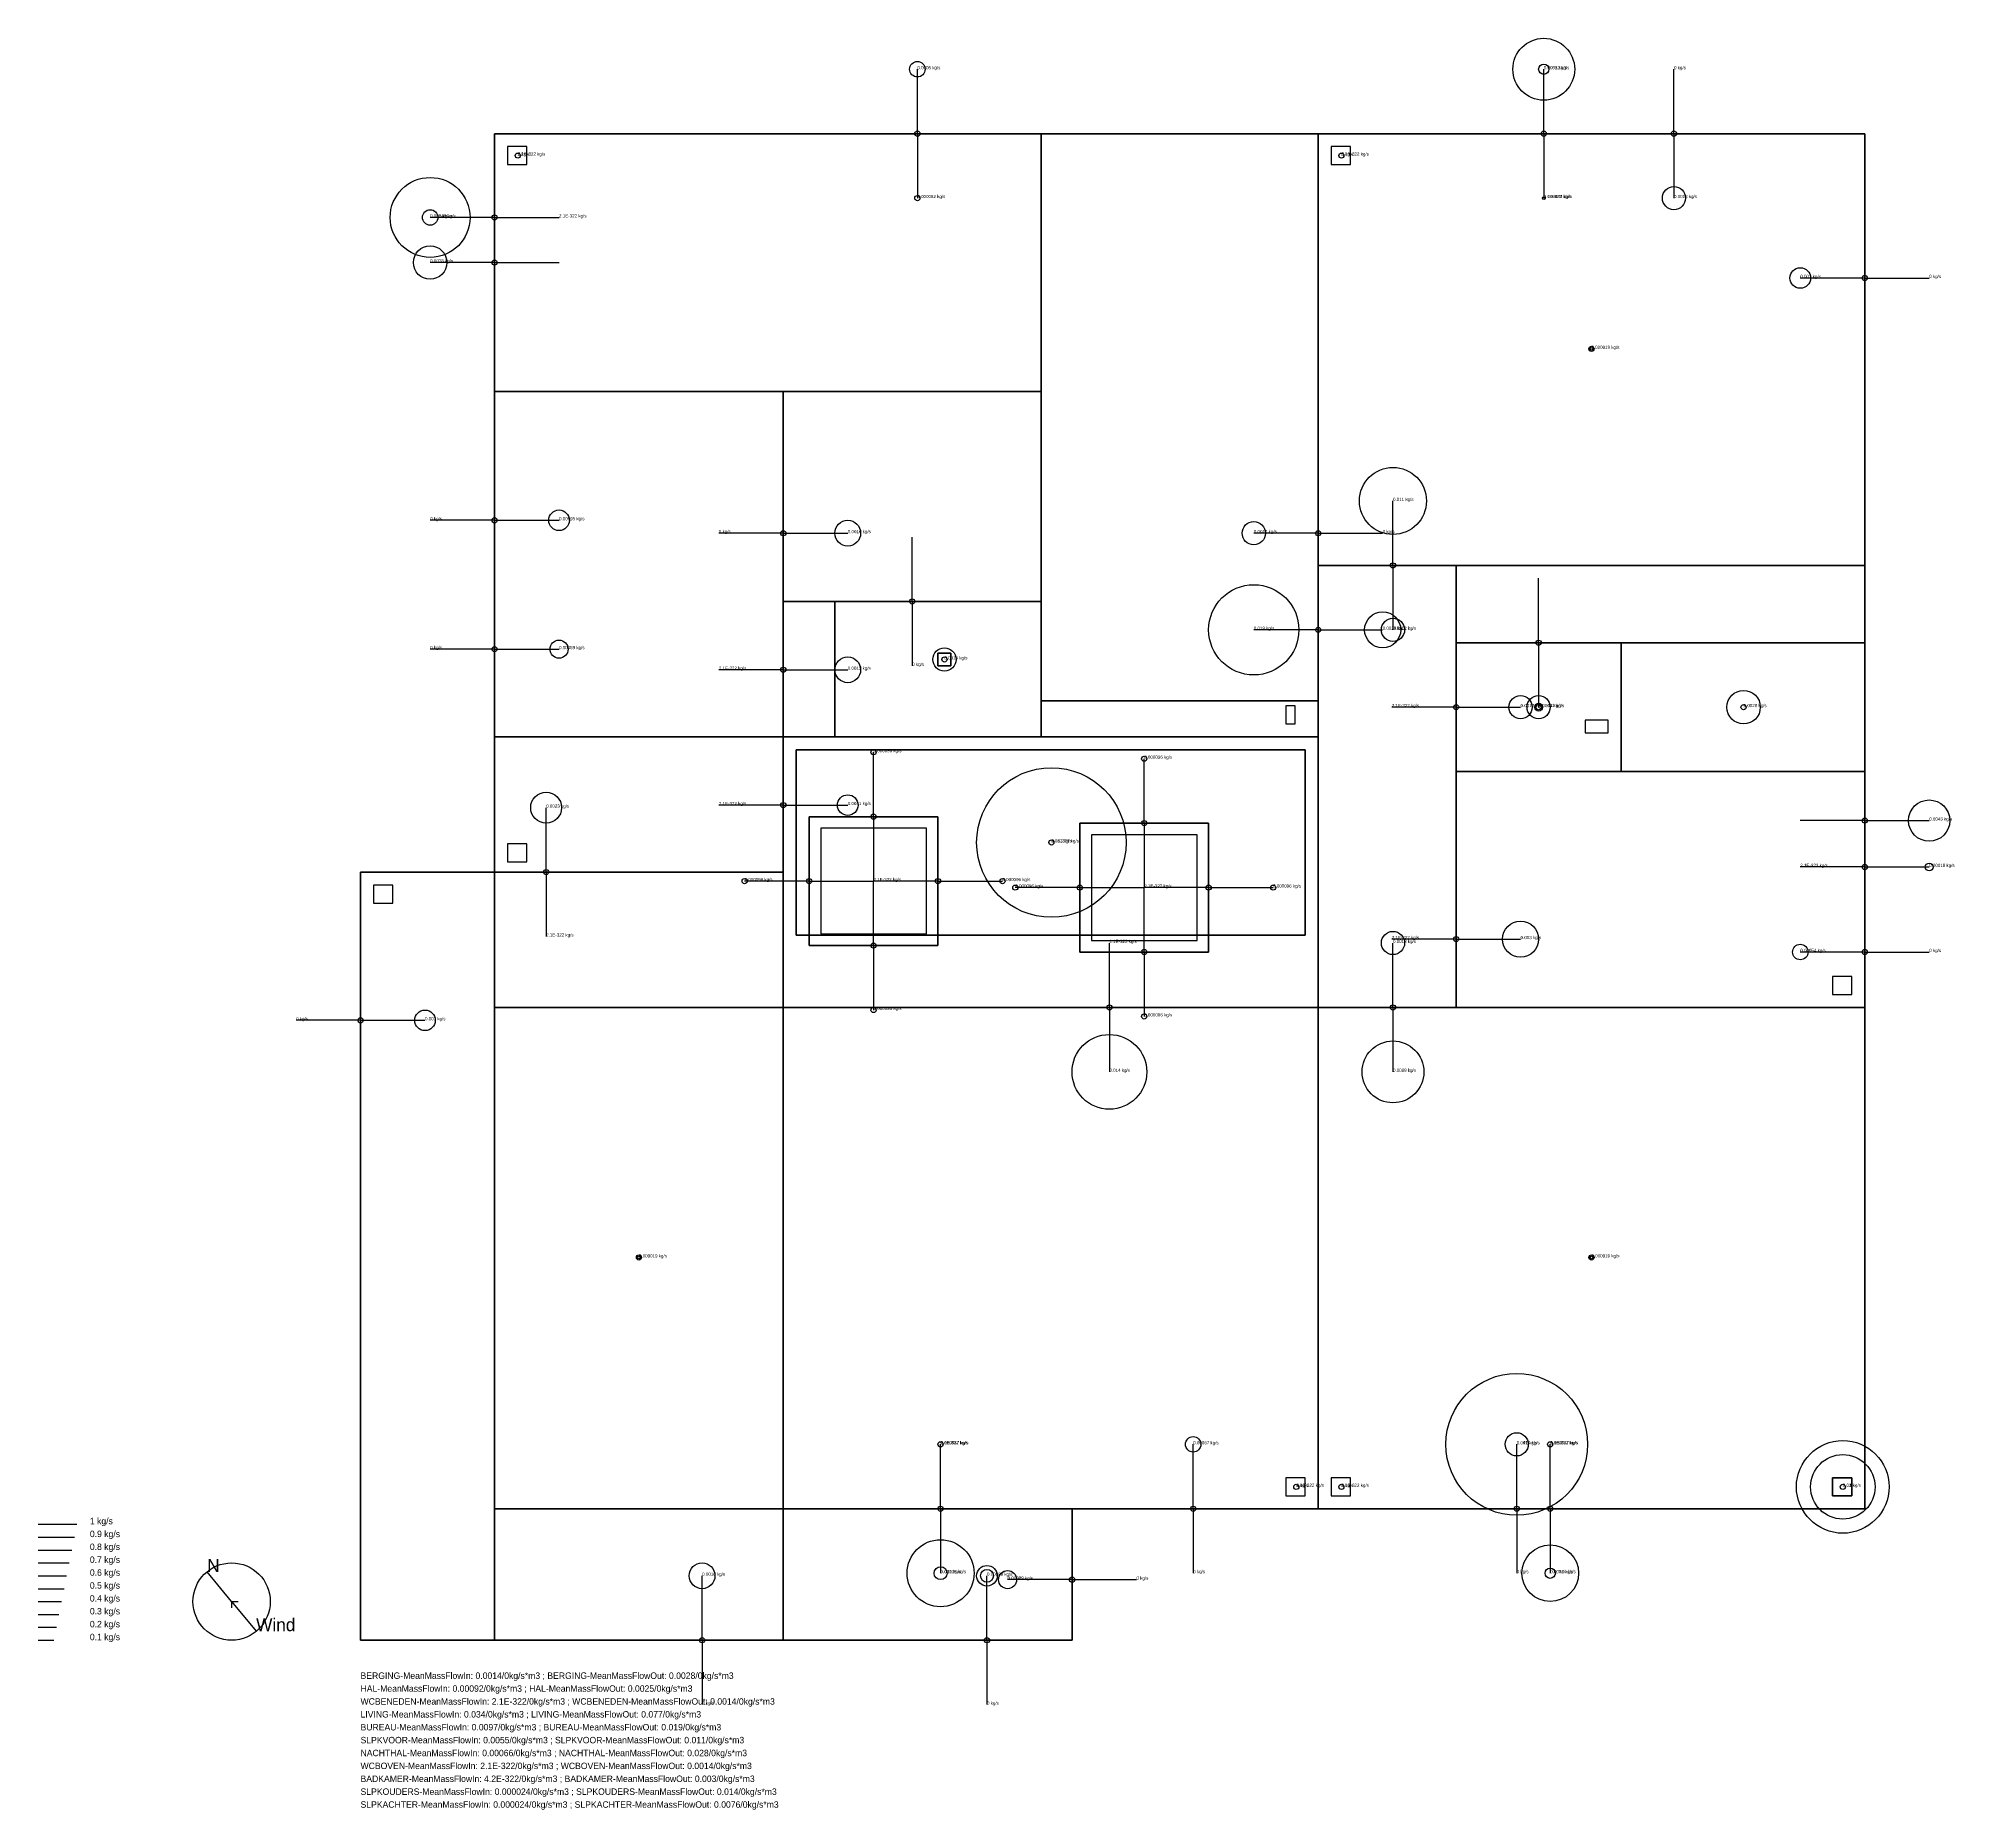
# Model space of a CAD drawing. Header units: metres. Extents: x -2.5 to 12.4, y -1.3 to 12.4.
import ezdxf

# ---------------------------------------------------------------- set-up
doc = ezdxf.new("R2010")
doc.units = ezdxf.units.M

msp = doc.modelspace()

# ---------------------------------------------------------------- linework, layer by layer
at = {"layer": 'BADKAMER', "color": 14}
for points in [[(9.78, 7.74, 6.4), (9.78, 7.74, 3.25), (9.78, 6.74, 3.25), (9.78, 6.74, 6.4)], [(11.67, 7.74, 6.4), (11.67, 7.74, 3.25), (9.78, 7.74, 3.25), (9.78, 7.74, 6.4)], [(11.67, 7.74, 3.25), (11.67, 6.74, 3.25), (9.78, 6.74, 3.25), (9.78, 7.74, 3.25)], [(9.78, 7.74, 6.4), (9.78, 6.74, 6.4), (11.67, 6.74, 6.4), (11.67, 7.74, 6.4)], [(11.67, 4.91, 6.4), (11.67, 4.91, 3.25), (11.67, 7.74, 3.25), (11.67, 7.74, 6.4)], [(8.5, 6.74, 6.4), (8.5, 6.74, 3.25), (8.5, 4.91, 3.25), (8.5, 4.91, 6.4)], [(9.78, 6.74, 6.4), (9.78, 6.74, 3.25), (8.5, 6.74, 3.25), (8.5, 6.74, 6.4)], [(11.67, 6.74, 3.25), (11.67, 4.91, 3.25), (8.5, 4.91, 3.25), (8.5, 6.74, 3.25)], [(8.5, 6.74, 6.4), (8.5, 4.91, 6.4), (11.67, 4.91, 6.4), (11.67, 6.74, 6.4)], [(8.5, 4.91, 6.4), (8.5, 4.91, 3.25), (11.67, 4.91, 3.25), (11.67, 4.91, 6.4)]]:
    msp.add_3dface(points, dxfattribs=at)
at = {"layer": 'BADKAMER', "color": 4}
for points in [[(11.67, 5.12, 5.37), (11.67, 5.12, 4.96), (11.67, 6.87, 4.96), (11.67, 6.87, 5.37)], [(8.5, 5.79, 5.42), (8.5, 5.79, 3.3), (8.5, 5.09, 3.3), (8.5, 5.09, 5.42)], [(11.42, 5.15, 6.4), (11.42, 5.01, 6.4), (11.57, 5.01, 6.4), (11.57, 5.15, 6.4)]]:
    msp.add_3dface(points, dxfattribs=at)
at = {"layer": 'BADKAMER-CENTERPOINTS', "color": 0}
for centre in [(10.73, 7.24, 6.4), (11.67, 6, 5.16)]:
    msp.add_circle(centre, 0.02, dxfattribs=at)
at = {"layer": 'BADKAMER-MAXMASSFLOWCIRCLESIN', "color": 3}
msp.add_circle((11.17, 6, 5.16), 0, dxfattribs=at)
at = {"layer": 'BADKAMER-MAXMASSFLOWCIRCLESOUT', "color": 1}
msp.add_circle((10.73, 7.24, 6.9), 0.13, dxfattribs=at)
at = {"layer": 'BADKAMER-MAXMASSFLOWCIRCLESOUT', "color": 252}
msp.add_circle((12.17, 6, 5.16), 0.03, dxfattribs=at)
at = {"layer": 'BADKAMER-NEGATIVENORMALS', "color": 1}
msp.add_line((10.73, 7.24, 6.4), (10.73, 7.24, 5.9), dxfattribs=at)
at = {"layer": 'BADKAMER-NEGATIVENORMALS', "color": 3}
msp.add_line((11.67, 6, 5.16), (11.17, 6, 5.16), dxfattribs=at)
at = {"layer": 'BADKAMER-NORMALS', "color": 1}
msp.add_line((10.73, 7.24, 6.4), (10.73, 7.24, 6.9), dxfattribs=at)
at = {"layer": 'BADKAMER-NORMALS', "color": 252}
msp.add_line((11.67, 6, 5.16), (12.17, 6, 5.16), dxfattribs=at)
at = {"layer": 'BERGING', "color": 14}
for points in [[(7.43, 11.69, 3.25), (7.43, 11.69), (1.04, 11.69), (1.04, 11.69, 3.25)], [(1.04, 11.69, 3.25), (1.04, 11.69), (1.04, 9.69), (1.04, 9.69, 3.25)], [(5.28, 11.69), (5.28, 9.69), (1.04, 9.69), (1.04, 11.69)], [(1.04, 11.69, 3.25), (1.04, 9.69, 3.25), (5.28, 9.69, 3.25), (5.28, 11.69, 3.25)], [(7.43, 11.69), (7.43, 7.01), (5.28, 7.01), (5.28, 11.69)], [(5.28, 11.69, 3.25), (5.28, 7.29, 3.25), (7.43, 7.29, 3.25), (7.43, 11.69, 3.25)], [(7.43, 7.01, 3.25), (7.43, 7.01), (7.43, 11.69), (7.43, 11.69, 3.25)], [(1.04, 9.69, 3.25), (1.04, 9.69), (3.28, 9.69), (3.28, 9.69, 3.25)], [(3.28, 9.69, 3.25), (3.28, 9.69), (3.28, 8.06), (3.28, 8.06, 3.25)], [(5.28, 9.69), (5.28, 8.06), (3.28, 8.06), (3.28, 9.69)], [(3.28, 9.69, 3.25), (3.28, 8.06, 3.25), (5.28, 8.06, 3.25), (5.28, 9.69, 3.25)], [(3.28, 8.06, 3.25), (3.28, 8.06), (5.28, 8.06), (5.28, 8.06, 3.25)], [(5.28, 8.06, 3.25), (5.28, 8.06), (5.28, 7.01), (5.28, 7.01, 3.25)], [(5.28, 7.29, 3.25), (5.28, 7.01, 3.25), (7.43, 7.01, 3.25), (7.43, 7.29, 3.25)], [(5.28, 7.01, 3.25), (5.28, 7.01), (7.43, 7.01), (7.43, 7.01, 3.25)]]:
    msp.add_3dface(points, dxfattribs=at)
at = {"layer": 'BERGING', "color": 4}
for points in [[(3.28, 8.99, 2.17), (3.28, 8.99, 0.05), (3.28, 8.19, 0.05), (3.28, 8.19, 2.17)], [(7.43, 8.19, 2.17), (7.43, 8.19, 0.05), (7.43, 8.99, 0.05), (7.43, 8.99, 2.17)]]:
    msp.add_3dface(points, dxfattribs=at)
at = {"layer": 'BERGING-CENTERPOINTS', "color": 0}
for centre in [(1.04, 10.69, 1.63), (4.28, 8.06, 1.63)]:
    msp.add_circle(centre, 0.02, dxfattribs=at)
at = {"layer": 'BERGING-CENTERPOINTS', "color": 1}
for centre in [(3.28, 8.59, 1.11), (7.43, 8.59, 1.11)]:
    msp.add_circle(centre, 0.02, dxfattribs=at)
at = {"layer": 'BERGING-MAXMASSFLOWCIRCLESIN', "color": 2}
for centre, radius in [((3.78, 8.59, 1.11), 0.1), ((6.93, 8.59, 1.11), 0.09)]:
    msp.add_circle(centre, radius, dxfattribs=at)
at = {"layer": 'BERGING-MAXMASSFLOWCIRCLESOUT', "color": 1}
for centre, radius in [((0.54, 10.69, 1.63), 0.13), ((4.28, 7.56, 1.63), 0)]:
    msp.add_circle(centre, radius, dxfattribs=at)
at = {"layer": 'BERGING-MAXMASSFLOWCIRCLESOUT', "color": 2}
for centre in [(2.78, 8.59, 1.11), (7.93, 8.59, 1.11)]:
    msp.add_circle(centre, 0, dxfattribs=at)
at = {"layer": 'BERGING-NEGATIVENORMALS', "color": 1}
for p, q in [((1.04, 10.69, 1.63), (1.54, 10.69, 1.63)), ((4.28, 8.06, 1.63), (4.28, 8.56, 1.63))]:
    msp.add_line(p, q, dxfattribs=at)
at = {"layer": 'BERGING-NEGATIVENORMALS', "color": 2}
for p, q in [((3.28, 8.59, 1.11), (3.78, 8.59, 1.11)), ((7.43, 8.59, 1.11), (6.93, 8.59, 1.11))]:
    msp.add_line(p, q, dxfattribs=at)
at = {"layer": 'BERGING-NORMALS', "color": 1}
for p, q in [((1.04, 10.69, 1.63), (0.54, 10.69, 1.63)), ((4.28, 8.06, 1.63), (4.28, 7.56, 1.63))]:
    msp.add_line(p, q, dxfattribs=at)
at = {"layer": 'BERGING-NORMALS', "color": 2}
for p, q in [((3.28, 8.59, 1.11), (2.78, 8.59, 1.11)), ((7.43, 8.59, 1.11), (7.93, 8.59, 1.11))]:
    msp.add_line(p, q, dxfattribs=at)
at = {"layer": 'BUREAU', "color": 14}
for points in [[(1.04, 11.69, 6.4), (1.04, 11.69, 3.25), (1.04, 7.01, 3.25), (1.04, 7.01, 6.4)], [(7.43, 11.69, 6.4), (7.43, 11.69, 3.25), (1.04, 11.69, 3.25), (1.04, 11.69, 6.4)], [(5.28, 11.69, 3.25), (5.28, 9.69, 3.25), (1.04, 9.69, 3.25), (1.04, 11.69, 3.25)], [(1.04, 11.69, 6.4), (1.04, 7.01, 6.4), (7.43, 7.01, 6.4), (7.43, 11.69, 6.4)], [(7.43, 11.69, 3.25), (7.43, 7.29, 3.25), (5.28, 7.29, 3.25), (5.28, 11.69, 3.25)], [(7.43, 8.34, 6.4), (7.43, 8.34, 3.25), (7.43, 11.69, 3.25), (7.43, 11.69, 6.4)], [(3.28, 9.69, 3.25), (3.28, 7.01, 3.25), (1.04, 7.01, 3.25), (1.04, 9.69, 3.25)], [(5.28, 9.69, 3.25), (5.28, 8.06, 3.25), (3.28, 8.06, 3.25), (3.28, 9.69, 3.25)], [(7.43, 7.01, 6.4), (7.43, 7.01, 3.25), (7.43, 8.34, 3.25), (7.43, 8.34, 6.4)], [(3.68, 8.06, 3.25), (3.68, 7.01, 3.25), (3.28, 7.01, 3.25), (3.28, 8.06, 3.25)], [(5.28, 8.06, 3.25), (5.28, 7.01, 3.25), (3.68, 7.01, 3.25), (3.68, 8.06, 3.25)], [(4.48, 7.56, 6.4), (4.48, 7.56, 3.25), (4.48, 7.66, 3.25), (4.48, 7.66, 6.4)], [(4.48, 7.66, 6.4), (4.48, 7.66, 3.25), (4.58, 7.66, 3.25), (4.58, 7.66, 6.4)], [(4.58, 7.66, 6.4), (4.58, 7.66, 3.25), (4.58, 7.56, 3.25), (4.58, 7.56, 6.4)], [(4.58, 7.56, 6.4), (4.58, 7.56, 3.25), (4.48, 7.56, 3.25), (4.48, 7.56, 6.4)], [(7.43, 7.29, 3.25), (7.43, 7.01, 3.25), (5.28, 7.01, 3.25), (5.28, 7.29, 3.25)], [(1.04, 7.01, 6.4), (1.04, 7.01, 3.25), (3.28, 7.01, 3.25), (3.28, 7.01, 6.4)], [(3.28, 7.01, 6.4), (3.28, 7.01, 3.25), (7.43, 7.01, 3.25), (7.43, 7.01, 6.4)]]:
    msp.add_3dface(points, dxfattribs=at)
at = {"layer": 'BUREAU', "color": 4}
for points in [[(5.17, 11.69, 5.64), (5.17, 11.69, 3.48), (3.46, 11.69, 3.48), (3.46, 11.69, 5.64)], [(1.04, 11.49, 5.96), (1.04, 11.49, 3.91), (1.04, 10.59, 3.91), (1.04, 10.59, 5.96)], [(1.04, 11.49, 6.1), (1.04, 11.49, 6), (1.04, 10.59, 6), (1.04, 10.59, 6.1)], [(1.14, 11.59, 6.4), (1.14, 11.45, 6.4), (1.29, 11.45, 6.4), (1.29, 11.59, 6.4)], [(7.43, 7.44, 5.42), (7.43, 7.44, 3.3), (7.43, 8.24, 3.3), (7.43, 8.24, 5.42)], [(7.18, 7.25, 6.4), (7.18, 7.11, 6.4), (7.25, 7.11, 6.4), (7.25, 7.25, 6.4)], [(3.38, 7.01, 5.42), (3.38, 7.01, 3.3), (6.18, 7.01, 3.3), (6.18, 7.01, 5.42)]]:
    msp.add_3dface(points, dxfattribs=at)
at = {"layer": 'BUREAU-CENTERPOINTS', "color": 0}
for centre in [(4.32, 11.69, 4.56), (1.22, 11.52, 6.4), (1.04, 11.04, 4.93), (1.04, 11.04, 6.05)]:
    msp.add_circle(centre, 0.02, dxfattribs=at)
at = {"layer": 'BUREAU-CENTERPOINTS', "color": 1}
msp.add_circle((7.43, 7.84, 4.36), 0.02, dxfattribs=at)
at = {"layer": 'BUREAU-MAXMASSFLOWCIRCLESIN', "color": 3}
for centre, radius in [((1.22, 11.52, 5.9), 0), ((4.32, 11.19, 4.56), 0.02), ((1.54, 11.04, 4.93), 0), ((1.54, 11.04, 6.05), 0)]:
    msp.add_circle(centre, radius, dxfattribs=at)
at = {"layer": 'BUREAU-MAXMASSFLOWCIRCLESIN', "color": 2}
msp.add_circle((6.93, 7.84, 4.36), 0.35, dxfattribs=at)
at = {"layer": 'BUREAU-MAXMASSFLOWCIRCLESOUT', "color": 252}
for centre, radius in [((4.32, 12.19, 4.56), 0.06), ((1.22, 11.52, 6.9), 0), ((0.54, 11.04, 6.05), 0.31), ((0.54, 11.04, 4.93), 0.06)]:
    msp.add_circle(centre, radius, dxfattribs=at)
at = {"layer": 'BUREAU-MAXMASSFLOWCIRCLESOUT', "color": 2}
msp.add_circle((7.93, 7.84, 4.36), 0.14, dxfattribs=at)
at = {"layer": 'BUREAU-NEGATIVENORMALS', "color": 3}
for p, q in [((4.32, 11.69, 4.56), (4.32, 11.19, 4.56)), ((1.22, 11.52, 6.4), (1.22, 11.52, 5.9)), ((1.04, 11.04, 4.93), (1.54, 11.04, 4.93)), ((1.04, 11.04, 6.05), (1.54, 11.04, 6.05))]:
    msp.add_line(p, q, dxfattribs=at)
at = {"layer": 'BUREAU-NEGATIVENORMALS', "color": 2}
msp.add_line((7.43, 7.84, 4.36), (6.93, 7.84, 4.36), dxfattribs=at)
at = {"layer": 'BUREAU-NORMALS', "color": 252}
for p, q in [((4.32, 11.69, 4.56), (4.32, 12.19, 4.56)), ((1.22, 11.52, 6.4), (1.22, 11.52, 6.9)), ((1.04, 11.04, 4.93), (0.54, 11.04, 4.93)), ((1.04, 11.04, 6.05), (0.54, 11.04, 6.05))]:
    msp.add_line(p, q, dxfattribs=at)
at = {"layer": 'BUREAU-NORMALS', "color": 2}
msp.add_line((7.43, 7.84, 4.36), (7.93, 7.84, 4.36), dxfattribs=at)
at = {"layer": 'HAL', "color": 14}
for points in [[(1.04, 9.69, 3.25), (1.04, 9.69), (1.04, 5.96), (1.04, 5.96, 3.25)], [(3.28, 9.69, 3.25), (3.28, 9.69), (1.04, 9.69), (1.04, 9.69, 3.25)], [(3.28, 9.69), (3.28, 5.96), (1.04, 5.96), (1.04, 9.69)], [(1.04, 9.69, 3.25), (1.04, 7.01, 3.25), (3.28, 7.01, 3.25), (3.28, 9.69, 3.25)], [(3.28, 8.06, 3.25), (3.28, 8.06), (3.28, 9.69), (3.28, 9.69, 3.25)], [(3.28, 7.01, 3.25), (3.28, 7.01), (3.28, 8.06), (3.28, 8.06, 3.25)], [(3.28, 7.01, 6.4), (3.28, 7.01, 3.25), (1.04, 7.01, 3.25), (1.04, 7.01, 6.4)], [(1.04, 7.01, 6.4), (1.04, 7.01, 3.25), (1.04, 5.96, 3.25), (1.04, 5.96, 6.4)], [(1.04, 7.01, 6.4), (1.04, 5.96, 6.4), (3.28, 5.96, 6.4), (3.28, 7.01, 6.4)], [(3.28, 5.96, 3.25), (3.28, 5.96), (3.28, 7.01), (3.28, 7.01, 3.25)], [(3.28, 5.96, 6.4), (3.28, 5.96, 3.25), (3.28, 7.01, 3.25), (3.28, 7.01, 6.4)], [(1.04, 5.96, 3.25), (1.04, 5.96), (3.28, 5.96), (3.28, 5.96, 3.25)], [(1.04, 5.96, 6.4), (1.04, 5.96, 3.25), (3.28, 5.96, 3.25), (3.28, 5.96, 6.4)]]:
    msp.add_3dface(points, dxfattribs=at)
at = {"layer": 'HAL', "color": 4}
for points in [[(1.04, 9.19, 2.6), (1.04, 9.19, 0.1), (1.04, 8.19, 0.1), (1.04, 8.19, 2.6)], [(3.28, 8.19, 2.17), (3.28, 8.19, 0.05), (3.28, 8.99, 0.05), (3.28, 8.99, 2.17)], [(1.04, 8.09, 2.38), (1.04, 8.09, 0.1), (1.04, 7.29, 0.1), (1.04, 7.29, 2.38)], [(3.28, 7.18, 2.17), (3.28, 7.18, 0.05), (3.28, 7.88, 0.05), (3.28, 7.88, 2.17)], [(3.28, 6.08, 2.17), (3.28, 6.08, 0.05), (3.28, 6.88, 0.05), (3.28, 6.88, 2.17)], [(1.14, 6.18, 6.4), (1.14, 6.04, 6.4), (1.29, 6.04, 6.4), (1.29, 6.18, 6.4)]]:
    msp.add_3dface(points, dxfattribs=at)
at = {"layer": 'HAL-CENTERPOINTS', "color": 0}
for centre in [(1.04, 8.69, 1.35), (1.04, 7.69, 1.24)]:
    msp.add_circle(centre, 0.02, dxfattribs=at)
at = {"layer": 'HAL-CENTERPOINTS', "color": 1}
for centre in [(3.28, 7.53, 1.11), (3.28, 6.48, 1.11)]:
    msp.add_circle(centre, 0.02, dxfattribs=at)
at = {"layer": 'HAL-MAXMASSFLOWCIRCLESIN', "color": 3}
for centre, radius in [((1.54, 8.69, 1.35), 0.08), ((1.54, 7.69, 1.24), 0.07)]:
    msp.add_circle(centre, radius, dxfattribs=at)
at = {"layer": 'HAL-MAXMASSFLOWCIRCLESIN', "color": 2}
for centre in [(2.78, 7.53, 1.11), (2.78, 6.48, 1.11)]:
    msp.add_circle(centre, 0, dxfattribs=at)
at = {"layer": 'HAL-MAXMASSFLOWCIRCLESOUT', "color": 252}
for centre in [(0.54, 8.69, 1.35), (0.54, 7.69, 1.24)]:
    msp.add_circle(centre, 0, dxfattribs=at)
at = {"layer": 'HAL-MAXMASSFLOWCIRCLESOUT', "color": 2}
for centre, radius in [((3.78, 7.53, 1.11), 0.1), ((3.78, 6.48, 1.11), 0.08)]:
    msp.add_circle(centre, radius, dxfattribs=at)
at = {"layer": 'HAL-NEGATIVENORMALS', "color": 3}
for p, q in [((1.04, 8.69, 1.35), (1.54, 8.69, 1.35)), ((1.04, 7.69, 1.24), (1.54, 7.69, 1.24))]:
    msp.add_line(p, q, dxfattribs=at)
at = {"layer": 'HAL-NEGATIVENORMALS', "color": 2}
for p, q in [((3.28, 7.53, 1.11), (2.78, 7.53, 1.11)), ((3.28, 6.48, 1.11), (2.78, 6.48, 1.11))]:
    msp.add_line(p, q, dxfattribs=at)
at = {"layer": 'HAL-NORMALS', "color": 252}
for p, q in [((1.04, 8.69, 1.35), (0.54, 8.69, 1.35)), ((1.04, 7.69, 1.24), (0.54, 7.69, 1.24))]:
    msp.add_line(p, q, dxfattribs=at)
at = {"layer": 'HAL-NORMALS', "color": 2}
for p, q in [((3.28, 7.53, 1.11), (3.78, 7.53, 1.11)), ((3.28, 6.48, 1.11), (3.78, 6.48, 1.11))]:
    msp.add_line(p, q, dxfattribs=at)
at = {"layer": 'LIVING', "color": 14}
for points in [[(11.67, 11.69), (11.67, 1.02), (7.43, 1.02), (7.43, 11.69)], [(11.67, 11.69, 3.25), (11.67, 11.69), (7.43, 11.69), (7.43, 11.69, 3.25)], [(7.43, 11.69, 3.25), (7.43, 11.69), (7.43, 7.01), (7.43, 7.01, 3.25)], [(7.43, 11.69, 3.25), (7.43, 8.34, 3.25), (11.67, 8.34, 3.25), (11.67, 11.69, 3.25)], [(11.67, 1.02, 3.25), (11.67, 1.02), (11.67, 11.69), (11.67, 11.69, 3.25)], [(7.43, 8.34, 3.25), (7.43, 4.91, 3.25), (8.5, 4.91, 3.25), (8.5, 8.34, 3.25)], [(8.5, 8.34, 3.25), (8.5, 7.74, 3.25), (11.67, 7.74, 3.25), (11.67, 8.34, 3.25)], [(8.5, 7.74, 3.25), (8.5, 6.74, 3.25), (9.78, 6.74, 3.25), (9.78, 7.74, 3.25)], [(9.78, 7.74, 3.25), (9.78, 6.74, 3.25), (11.67, 6.74, 3.25), (11.67, 7.74, 3.25)], [(7.43, 7.01), (7.43, 1.02), (3.28, 1.02), (3.28, 7.01)], [(3.28, 7.01, 3.25), (3.28, 7.01), (3.28, 5.96), (3.28, 5.96, 3.25)], [(5.28, 7.01, 3.25), (5.28, 7.01), (3.28, 7.01), (3.28, 7.01, 3.25)], [(3.28, 7.01, 3.25), (3.28, 4.91, 3.25), (7.43, 4.91, 3.25), (7.43, 7.01, 3.25)], [(7.43, 7.01, 3.25), (7.43, 7.01), (5.28, 7.01), (5.28, 7.01, 3.25)], [(8.5, 6.74, 3.25), (8.5, 4.91, 3.25), (11.67, 4.91, 3.25), (11.67, 6.74, 3.25)], [(3.28, 5.96), (3.28, 0), (0, 0), (0, 5.96)], [(1.04, 5.96, 3.25), (1.04, 5.96), (0, 5.96), (0, 5.96, 3.25)], [(0, 5.96, 3.25), (0, 5.96), (0, 0), (0, 0, 3.25)], [(0, 5.96, 3.25), (0, 0, 3.25), (1.04, 0, 3.25), (1.04, 5.96, 3.25)], [(3.28, 5.96, 3.25), (3.28, 5.96), (1.04, 5.96), (1.04, 5.96, 3.25)], [(1.04, 5.96, 3.25), (1.04, 1.02, 3.25), (3.28, 1.02, 3.25), (3.28, 5.96, 3.25)], [(3.28, 4.91, 3.25), (3.28, 1.02, 3.25), (7.43, 1.02, 3.25), (7.43, 4.91, 3.25)], [(7.43, 4.91, 3.25), (7.43, 1.02, 3.25), (11.67, 1.02, 3.25), (11.67, 4.91, 3.25)], [(1.04, 1.02, 3.25), (1.04, 0, 3.25), (5.52, 0, 3.25), (5.52, 1.02, 3.25)], [(5.52, 1.02), (5.52, 0), (3.28, 0), (3.28, 1.02)], [(5.52, 0, 3.25), (5.52, 0), (5.52, 1.02), (5.52, 1.02, 3.25)], [(5.52, 1.02, 3.25), (5.52, 1.02), (11.67, 1.02), (11.67, 1.02, 3.25)], [(0, 0, 3.25), (0, 0), (5.52, 0), (5.52, 0, 3.25)]]:
    msp.add_3dface(points, dxfattribs=at)
at = {"layer": 'LIVING', "color": 4}
for points in [[(11.42, 11.69, 2.59), (11.42, 11.69, 0.28), (8.96, 11.69, 0.28), (8.96, 11.69, 2.59)], [(11.67, 9.94, 2.54), (11.67, 9.94, 0.16), (11.67, 11.21, 0.16), (11.67, 11.21, 2.54)], [(3.28, 6.88, 2.17), (3.28, 6.88, 0.05), (3.28, 6.08, 0.05), (3.28, 6.08, 2.17)], [(3.38, 6.91, 3.25), (3.38, 5.47, 3.25), (7.33, 5.47, 3.25), (7.33, 6.91, 3.25)], [(0.1, 5.86, 3.25), (0.1, 5.72, 3.25), (0.25, 5.72, 3.25), (0.25, 5.86, 3.25)], [(11.67, 5, 2.44), (11.67, 5, 1.26), (11.67, 5.68, 1.26), (11.67, 5.68, 2.44)], [(0, 5.41, 2.61), (0, 5.41, 0.1), (0, 4.2, 0.1), (0, 4.2, 2.61)], [(11.42, 1.26, 3.25), (11.42, 1.12, 3.25), (11.57, 1.12, 3.25), (11.57, 1.26, 3.25)], [(5.93, 1.02, 2.25), (5.93, 1.02, 1.13), (6.99, 1.02, 1.13), (6.99, 1.02, 2.25)], [(7.53, 1.02, 2.55), (7.53, 1.02, 2.45), (10.41, 1.02, 2.45), (10.41, 1.02, 2.55)], [(7.81, 1.02, 2.09), (7.81, 1.02, 0.1), (10.13, 1.02, 0.1), (10.13, 1.02, 2.09)], [(5.52, 0.09, 2.61), (5.52, 0.09, 0.1), (5.52, 0.85, 0.1), (5.52, 0.85, 2.61)], [(0.97, 0, 2.56), (0.97, 0, 0.1), (4.32, 0, 0.1), (4.32, 0, 2.56)], [(4.37, 0, 1.98), (4.37, 0, 0.1), (5.35, 0, 0.1), (5.35, 0, 1.98)], [(4.37, 0, 2.51), (4.37, 0, 2.23), (5.35, 0, 2.23), (5.35, 0, 2.51)]]:
    msp.add_3dface(points, dxfattribs=at)
at = {"layer": 'LIVING-CENTERPOINTS', "color": 0}
for centre in [(10.19, 11.69, 1.43), (11.67, 10.57, 1.35), (11.67, 6.36, 1.63), (11.67, 5.34, 1.85), (0, 4.81, 1.36), (6.46, 1.02, 1.69), (8.97, 1.02, 1.09), (8.97, 1.02, 2.5), (5.52, 0.47, 1.36), (2.65, 0, 1.33), (4.86, 0, 1.04), (4.86, 0, 2.37)]:
    msp.add_circle(centre, 0.02, dxfattribs=at)
at = {"layer": 'LIVING-CENTERPOINTS', "color": 1}
for centre in [(5.36, 6.19, 3.25), (11.5, 1.19, 3.25)]:
    msp.add_circle(centre, 0.02, dxfattribs=at)
at = {"layer": 'LIVING-MAXMASSFLOWCIRCLESIN', "color": 3}
for centre, radius in [((10.19, 11.19, 1.43), 0.09), ((11.17, 10.57, 1.35), 0.08), ((11.17, 5.34, 1.85), 0.06), ((0.5, 4.81, 1.36), 0.08), ((8.97, 1.52, 2.5), 0.55), ((6.46, 1.52, 1.69), 0.06), ((8.97, 1.52, 1.09), 0.09), ((2.65, 0.5, 1.33), 0.1), ((4.86, 0.5, 1.04), 0.08), ((4.86, 0.5, 2.37), 0.05), ((5.02, 0.47, 1.36), 0.07)]:
    msp.add_circle(centre, radius, dxfattribs=at)
at = {"layer": 'LIVING-MAXMASSFLOWCIRCLESIN', "color": 2}
for centre, radius in [((5.36, 6.19, 2.75), 0), ((11.5, 1.19, 2.75), 0.25)]:
    msp.add_circle(centre, radius, dxfattribs=at)
at = {"layer": 'LIVING-MAXMASSFLOWCIRCLESOUT', "color": 252}
for centre in [(10.19, 12.19, 1.43), (12.17, 10.57, 1.35), (12.17, 5.34, 1.85), (-0.5, 4.81, 1.36), (6.02, 0.47, 1.36), (6.46, 0.52, 1.69), (8.97, 0.52, 1.09), (8.97, 0.52, 2.5), (2.65, -0.5, 1.33), (4.86, -0.5, 1.04), (4.86, -0.5, 2.37)]:
    msp.add_circle(centre, 0, dxfattribs=at)
at = {"layer": 'LIVING-MAXMASSFLOWCIRCLESOUT', "color": 2}
for centre, radius in [((5.36, 6.19, 3.75), 0.58), ((11.5, 1.19, 3.75), 0.36)]:
    msp.add_circle(centre, radius, dxfattribs=at)
at = {"layer": 'LIVING-MAXMASSFLOWCIRCLESOUT', "color": 1}
msp.add_circle((12.17, 6.36, 1.63), 0.16, dxfattribs=at)
at = {"layer": 'LIVING-NEGATIVENORMALS', "color": 3}
for p, q in [((10.19, 11.69, 1.43), (10.19, 11.19, 1.43)), ((11.67, 10.57, 1.35), (11.17, 10.57, 1.35)), ((11.67, 5.34, 1.85), (11.17, 5.34, 1.85)), ((0, 4.81, 1.36), (0.5, 4.81, 1.36)), ((6.46, 1.02, 1.69), (6.46, 1.52, 1.69)), ((8.97, 1.02, 1.09), (8.97, 1.52, 1.09)), ((8.97, 1.02, 2.5), (8.97, 1.52, 2.5)), ((2.65, 0, 1.33), (2.65, 0.5, 1.33)), ((4.86, 0, 1.04), (4.86, 0.5, 1.04)), ((4.86, 0, 2.37), (4.86, 0.5, 2.37)), ((5.52, 0.47, 1.36), (5.02, 0.47, 1.36))]:
    msp.add_line(p, q, dxfattribs=at)
at = {"layer": 'LIVING-NEGATIVENORMALS', "color": 1}
msp.add_line((11.67, 6.36, 1.63), (11.17, 6.36, 1.63), dxfattribs=at)
at = {"layer": 'LIVING-NEGATIVENORMALS', "color": 2}
for p, q in [((5.36, 6.19, 3.25), (5.36, 6.19, 2.75)), ((11.5, 1.19, 3.25), (11.5, 1.19, 2.75))]:
    msp.add_line(p, q, dxfattribs=at)
at = {"layer": 'LIVING-NORMALS', "color": 252}
for p, q in [((10.19, 11.69, 1.43), (10.19, 12.19, 1.43)), ((11.67, 10.57, 1.35), (12.17, 10.57, 1.35)), ((11.67, 5.34, 1.85), (12.17, 5.34, 1.85)), ((0, 4.81, 1.36), (-0.5, 4.81, 1.36)), ((6.46, 1.02, 1.69), (6.46, 0.52, 1.69)), ((8.97, 1.02, 1.09), (8.97, 0.52, 1.09)), ((8.97, 1.02, 2.5), (8.97, 0.52, 2.5)), ((5.52, 0.47, 1.36), (6.02, 0.47, 1.36)), ((2.65, 0, 1.33), (2.65, -0.5, 1.33)), ((4.86, 0, 1.04), (4.86, -0.5, 1.04)), ((4.86, 0, 2.37), (4.86, -0.5, 2.37))]:
    msp.add_line(p, q, dxfattribs=at)
at = {"layer": 'LIVING-NORMALS', "color": 1}
msp.add_line((11.67, 6.36, 1.63), (12.17, 6.36, 1.63), dxfattribs=at)
at = {"layer": 'LIVING-NORMALS', "color": 2}
for p, q in [((5.36, 6.19, 3.25), (5.36, 6.19, 3.75)), ((11.5, 1.19, 3.25), (11.5, 1.19, 3.75))]:
    msp.add_line(p, q, dxfattribs=at)
at = {"layer": 'MAXLEGEND', "color": 60}
msp.add_line((-2.5, 0.9), (-2.2, 0.9), dxfattribs=at)
at = {"layer": 'MAXLEGEND', "color": 58}
msp.add_line((-2.5, 0.8), (-2.22, 0.8), dxfattribs=at)
at = {"layer": 'MAXLEGEND', "color": 56}
msp.add_line((-2.5, 0.7), (-2.24, 0.7), dxfattribs=at)
at = {"layer": 'MAXLEGEND', "color": 54}
msp.add_line((-2.5, 0.6), (-2.26, 0.6), dxfattribs=at)
at = {"layer": 'MAXLEGEND', "color": 52}
msp.add_line((-2.5, 0.5), (-2.28, 0.5), dxfattribs=at)
at = {"layer": 'MAXLEGEND', "color": 50}
msp.add_line((-2.5, 0.4), (-2.3, 0.4), dxfattribs=at)
at = {"layer": 'MAXLEGEND', "color": 48}
msp.add_line((-2.5, 0.3), (-2.32, 0.3), dxfattribs=at)
at = {"layer": 'MAXLEGEND', "color": 46}
msp.add_line((-2.5, 0.2), (-2.34, 0.2), dxfattribs=at)
at = {"layer": 'MAXLEGEND', "color": 44}
msp.add_line((-2.5, 0.1), (-2.36, 0.1), dxfattribs=at)
at = {"layer": 'MAXLEGEND', "color": 42}
msp.add_line((-2.5, 0), (-2.38, 0), dxfattribs=at)
at = {"layer": 'MEANLEGEND', "color": 24}
msp.add_line((-2.5, 0.9), (-2.2, 0.9), dxfattribs=at)
at = {"layer": 'MEANLEGEND', "color": 22}
msp.add_line((-2.5, 0.8), (-2.22, 0.8), dxfattribs=at)
at = {"layer": 'MEANLEGEND', "color": 20}
msp.add_line((-2.5, 0.7), (-2.24, 0.7), dxfattribs=at)
at = {"layer": 'MEANLEGEND', "color": 18}
msp.add_line((-2.5, 0.6), (-2.26, 0.6), dxfattribs=at)
at = {"layer": 'MEANLEGEND', "color": 16}
msp.add_line((-2.5, 0.5), (-2.28, 0.5), dxfattribs=at)
at = {"layer": 'MEANLEGEND', "color": 14}
msp.add_line((-2.5, 0.4), (-2.3, 0.4), dxfattribs=at)
at = {"layer": 'MEANLEGEND', "color": 12}
msp.add_line((-2.5, 0.3), (-2.32, 0.3), dxfattribs=at)
at = {"layer": 'MEANLEGEND', "color": 10}
msp.add_line((-2.5, 0.2), (-2.34, 0.2), dxfattribs=at)
at = {"layer": 'MEANLEGEND', "color": 8}
msp.add_line((-2.5, 0.1), (-2.36, 0.1), dxfattribs=at)
at = {"layer": 'MEANLEGEND', "color": 6}
msp.add_line((-2.5, 0), (-2.38, 0), dxfattribs=at)
at = {"layer": 'NACHTHAL', "color": 14}
for points in [[(7.43, 8.34, 6.4), (7.43, 8.34, 3.25), (7.43, 7.01, 3.25), (7.43, 7.01, 6.4)], [(8.5, 8.34, 6.4), (8.5, 8.34, 3.25), (7.43, 8.34, 3.25), (7.43, 8.34, 6.4)], [(8.5, 8.34, 3.25), (8.5, 4.91, 3.25), (7.43, 4.91, 3.25), (7.43, 8.34, 3.25)], [(7.43, 8.34, 6.4), (7.43, 4.91, 6.4), (8.5, 4.91, 6.4), (8.5, 8.34, 6.4)], [(8.5, 7.74, 6.4), (8.5, 7.74, 3.25), (8.5, 8.34, 3.25), (8.5, 8.34, 6.4)], [(8.5, 6.74, 6.4), (8.5, 6.74, 3.25), (8.5, 7.74, 3.25), (8.5, 7.74, 6.4)], [(3.28, 7.01, 6.4), (3.28, 7.01, 3.25), (3.28, 5.96, 3.25), (3.28, 5.96, 6.4)], [(7.43, 7.01, 6.4), (7.43, 7.01, 3.25), (3.28, 7.01, 3.25), (3.28, 7.01, 6.4)], [(7.43, 7.01, 3.25), (7.43, 4.91, 3.25), (3.28, 4.91, 3.25), (3.28, 7.01, 3.25)], [(3.28, 7.01, 6.4), (3.28, 4.91, 6.4), (7.43, 4.91, 6.4), (7.43, 7.01, 6.4)], [(8.5, 4.91, 6.4), (8.5, 4.91, 3.25), (8.5, 6.74, 3.25), (8.5, 6.74, 6.4)], [(4.48, 6.39, 6.6), (4.48, 6.39, 6.4), (3.48, 6.39, 6.4), (3.48, 6.39, 6.6)], [(3.48, 6.39, 6.6), (3.48, 6.39, 6.4), (3.48, 5.39, 6.4), (3.48, 5.39, 6.6)], [(3.48, 6.39, 6.6), (3.48, 5.39, 6.6), (4.48, 5.39, 6.6), (4.48, 6.39, 6.6)], [(4.48, 5.39, 6.6), (4.48, 5.39, 6.4), (4.48, 6.39, 6.4), (4.48, 6.39, 6.6)], [(5.58, 6.34, 6.6), (5.58, 5.34, 6.6), (6.58, 5.34, 6.6), (6.58, 6.34, 6.6)], [(5.58, 6.34, 6.6), (5.58, 6.34, 6.4), (5.58, 5.34, 6.4), (5.58, 5.34, 6.6)], [(6.58, 6.34, 6.6), (6.58, 6.34, 6.4), (5.58, 6.34, 6.4), (5.58, 6.34, 6.6)], [(6.58, 5.34, 6.6), (6.58, 5.34, 6.4), (6.58, 6.34, 6.4), (6.58, 6.34, 6.6)], [(3.28, 5.96, 6.4), (3.28, 5.96, 3.25), (3.28, 4.91, 3.25), (3.28, 4.91, 6.4)], [(3.48, 5.39, 6.6), (3.48, 5.39, 6.4), (4.48, 5.39, 6.4), (4.48, 5.39, 6.6)], [(5.58, 5.34, 6.6), (5.58, 5.34, 6.4), (6.58, 5.34, 6.4), (6.58, 5.34, 6.6)], [(3.28, 4.91, 6.4), (3.28, 4.91, 3.25), (7.43, 4.91, 3.25), (7.43, 4.91, 6.4)], [(7.43, 4.91, 6.4), (7.43, 4.91, 3.25), (8.5, 4.91, 3.25), (8.5, 4.91, 6.4)]]:
    msp.add_3dface(points, dxfattribs=at)
at = {"layer": 'NACHTHAL', "color": 4}
for points in [[(8.41, 8.34, 5.42), (8.41, 8.34, 3.3), (7.61, 8.34, 3.3), (7.61, 8.34, 5.42)], [(7.43, 8.24, 5.42), (7.43, 8.24, 3.3), (7.43, 7.44, 3.3), (7.43, 7.44, 5.42)], [(8.5, 6.89, 5.42), (8.5, 6.89, 3.3), (8.5, 7.59, 3.3), (8.5, 7.59, 5.42)], [(6.18, 7.01, 5.42), (6.18, 7.01, 3.3), (3.38, 7.01, 3.3), (3.38, 7.01, 5.42)], [(7.33, 6.91, 3.25), (7.33, 5.47, 3.25), (3.38, 5.47, 3.25), (3.38, 6.91, 3.25)], [(4.47, 6.39, 6.59), (4.47, 6.39, 6.41), (3.49, 6.39, 6.41), (3.49, 6.39, 6.59)], [(3.48, 6.38, 6.59), (3.48, 6.38, 6.41), (3.48, 5.4, 6.41), (3.48, 5.4, 6.59)], [(3.57, 6.3, 6.6), (3.57, 5.48, 6.6), (4.39, 5.48, 6.6), (4.39, 6.3, 6.6)], [(4.48, 5.4, 6.59), (4.48, 5.4, 6.41), (4.48, 6.38, 6.41), (4.48, 6.38, 6.59)], [(5.58, 6.33, 6.59), (5.58, 6.33, 6.41), (5.58, 5.35, 6.41), (5.58, 5.35, 6.59)], [(6.57, 6.34, 6.59), (6.57, 6.34, 6.41), (5.59, 6.34, 6.41), (5.59, 6.34, 6.59)], [(5.67, 6.25, 6.6), (5.67, 5.43, 6.6), (6.49, 5.43, 6.6), (6.49, 6.25, 6.6)], [(6.58, 5.35, 6.59), (6.58, 5.35, 6.41), (6.58, 6.33, 6.41), (6.58, 6.33, 6.59)], [(8.5, 5.09, 5.42), (8.5, 5.09, 3.3), (8.5, 5.79, 3.3), (8.5, 5.79, 5.42)], [(3.49, 5.39, 6.59), (3.49, 5.39, 6.41), (4.47, 5.39, 6.41), (4.47, 5.39, 6.59)], [(5.59, 5.34, 6.59), (5.59, 5.34, 6.41), (6.57, 5.34, 6.41), (6.57, 5.34, 6.59)], [(3.38, 4.91, 5.42), (3.38, 4.91, 3.3), (5.36, 4.91, 3.3), (5.36, 4.91, 5.42)], [(5.46, 4.91, 5.42), (5.46, 4.91, 3.3), (6.16, 4.91, 3.3), (6.16, 4.91, 5.42)], [(7.61, 4.91, 5.42), (7.61, 4.91, 3.3), (8.41, 4.91, 3.3), (8.41, 4.91, 5.42)]]:
    msp.add_3dface(points, dxfattribs=at)
at = {"layer": 'NACHTHAL-CENTERPOINTS', "color": 1}
for centre in [(8.5, 7.24, 4.36), (8.5, 5.44, 4.36), (5.81, 4.91, 4.36), (8.01, 4.91, 4.36)]:
    msp.add_circle(centre, 0.02, dxfattribs=at)
at = {"layer": 'NACHTHAL-CENTERPOINTS', "color": 0}
for centre in [(3.98, 6.39, 6.5), (6.08, 6.34, 6.5), (3.48, 5.89, 6.5), (4.48, 5.89, 6.5), (5.58, 5.84, 6.5), (6.58, 5.84, 6.5), (3.98, 5.39, 6.5), (6.08, 5.34, 6.5)]:
    msp.add_circle(centre, 0.02, dxfattribs=at)
at = {"layer": 'NACHTHAL-MAXMASSFLOWCIRCLESIN', "color": 2}
for centre, radius in [((8, 7.24, 4.36), 0), ((8.01, 5.41, 4.36), 0.09), ((5.81, 5.41, 4.36), 0), ((8, 5.44, 4.36), 0)]:
    msp.add_circle(centre, radius, dxfattribs=at)
at = {"layer": 'NACHTHAL-MAXMASSFLOWCIRCLESIN', "color": 3}
for centre in [(3.98, 5.89, 6.5), (3.98, 5.89, 6.5), (3.98, 5.89, 6.5), (3.98, 5.89, 6.5), (6.08, 5.84, 6.5), (6.08, 5.84, 6.5), (6.08, 5.84, 6.5), (6.08, 5.84, 6.5)]:
    msp.add_circle(centre, 0, dxfattribs=at)
at = {"layer": 'NACHTHAL-MAXMASSFLOWCIRCLESOUT', "color": 2}
for centre, radius in [((9, 7.24, 4.36), 0.09), ((9, 5.44, 4.36), 0.14), ((5.81, 4.41, 4.36), 0.29), ((8.01, 4.41, 4.36), 0.24)]:
    msp.add_circle(centre, radius, dxfattribs=at)
at = {"layer": 'NACHTHAL-MAXMASSFLOWCIRCLESOUT', "color": 252}
for centre in [(3.98, 6.89, 6.5), (6.08, 6.84, 6.5), (2.98, 5.89, 6.5), (4.98, 5.89, 6.5), (5.08, 5.84, 6.5), (7.08, 5.84, 6.5), (3.98, 4.89, 6.5), (6.08, 4.84, 6.5)]:
    msp.add_circle(centre, 0.02, dxfattribs=at)
at = {"layer": 'NACHTHAL-NEGATIVENORMALS', "color": 2}
for p, q in [((8.5, 7.24, 4.36), (8, 7.24, 4.36)), ((5.81, 4.91, 4.36), (5.81, 5.41, 4.36)), ((8.5, 5.44, 4.36), (8, 5.44, 4.36)), ((8.01, 4.91, 4.36), (8.01, 5.41, 4.36))]:
    msp.add_line(p, q, dxfattribs=at)
at = {"layer": 'NACHTHAL-NEGATIVENORMALS', "color": 3}
for p, q in [((3.98, 6.39, 6.5), (3.98, 5.89, 6.5)), ((6.08, 6.34, 6.5), (6.08, 5.84, 6.5)), ((3.48, 5.89, 6.5), (3.98, 5.89, 6.5)), ((4.48, 5.89, 6.5), (3.98, 5.89, 6.5)), ((3.98, 5.39, 6.5), (3.98, 5.89, 6.5)), ((5.58, 5.84, 6.5), (6.08, 5.84, 6.5)), ((6.08, 5.34, 6.5), (6.08, 5.84, 6.5)), ((6.58, 5.84, 6.5), (6.08, 5.84, 6.5))]:
    msp.add_line(p, q, dxfattribs=at)
at = {"layer": 'NACHTHAL-NORMALS', "color": 2}
for p, q in [((8.5, 7.24, 4.36), (9, 7.24, 4.36)), ((8.5, 5.44, 4.36), (9, 5.44, 4.36)), ((5.81, 4.91, 4.36), (5.81, 4.41, 4.36)), ((8.01, 4.91, 4.36), (8.01, 4.41, 4.36))]:
    msp.add_line(p, q, dxfattribs=at)
at = {"layer": 'NACHTHAL-NORMALS', "color": 252}
for p, q in [((3.98, 6.39, 6.5), (3.98, 6.89, 6.5)), ((6.08, 6.34, 6.5), (6.08, 6.84, 6.5)), ((3.48, 5.89, 6.5), (2.98, 5.89, 6.5)), ((4.48, 5.89, 6.5), (4.98, 5.89, 6.5)), ((5.58, 5.84, 6.5), (5.08, 5.84, 6.5)), ((6.58, 5.84, 6.5), (7.08, 5.84, 6.5)), ((3.98, 5.39, 6.5), (3.98, 4.89, 6.5)), ((6.08, 5.34, 6.5), (6.08, 4.84, 6.5))]:
    msp.add_line(p, q, dxfattribs=at)
at = {"layer": 'NOORDPIJL', "color": 3}
msp.add_line((-1, 0.3), (-1.19, 0.53), dxfattribs=at)
msp.add_circle((-1, 0.3), 0.3, dxfattribs=at)
at = {"layer": 'SLPKACHTER', "color": 14}
for points in [[(7.43, 1.02, 6.4), (7.43, 1.02, 3.25), (7.43, 4.91, 3.25), (7.43, 4.91, 6.4)], [(8.5, 4.91, 6.4), (8.5, 4.91, 3.25), (7.43, 4.91, 3.25), (7.43, 4.91, 6.4)], [(11.67, 4.91, 3.25), (11.67, 1.02, 3.25), (7.43, 1.02, 3.25), (7.43, 4.91, 3.25)], [(7.43, 4.91, 6.4), (7.43, 1.02, 6.4), (11.67, 1.02, 6.4), (11.67, 4.91, 6.4)], [(11.67, 4.91, 6.4), (11.67, 4.91, 3.25), (8.5, 4.91, 3.25), (8.5, 4.91, 6.4)], [(11.67, 1.02, 6.4), (11.67, 1.02, 3.25), (11.67, 4.91, 3.25), (11.67, 4.91, 6.4)], [(7.43, 1.02, 6.4), (7.43, 1.02, 3.25), (11.67, 1.02, 3.25), (11.67, 1.02, 6.4)]]:
    msp.add_3dface(points, dxfattribs=at)
at = {"layer": 'SLPKACHTER', "color": 4}
for points in [[(8.41, 4.91, 5.42), (8.41, 4.91, 3.3), (7.61, 4.91, 3.3), (7.61, 4.91, 5.42)], [(7.53, 1.26, 6.4), (7.53, 1.12, 6.4), (7.68, 1.12, 6.4), (7.68, 1.26, 6.4)], [(11.42, 1.26, 3.25), (11.57, 1.26, 3.25), (11.57, 1.12, 3.25), (11.42, 1.12, 3.25)], [(8.59, 1.02, 5.29), (8.59, 1.02, 3.91), (9.87, 1.02, 3.91), (9.87, 1.02, 5.29)], [(8.59, 1.02, 5.44), (8.59, 1.02, 5.34), (9.87, 1.02, 5.34), (9.87, 1.02, 5.44)]]:
    msp.add_3dface(points, dxfattribs=at)
at = {"layer": 'SLPKACHTER-CENTERPOINTS', "color": 0}
for centre in [(9.55, 2.97, 6.4), (7.61, 1.19, 6.4), (9.23, 1.02, 4.6), (9.23, 1.02, 5.39)]:
    msp.add_circle(centre, 0.02, dxfattribs=at)
at = {"layer": 'SLPKACHTER-MAXMASSFLOWCIRCLESIN', "color": 3}
for centre, radius in [((9.23, 1.52, 4.6), 0.02), ((9.23, 1.52, 5.39), 0), ((7.61, 1.19, 5.9), 0)]:
    msp.add_circle(centre, radius, dxfattribs=at)
at = {"layer": 'SLPKACHTER-MAXMASSFLOWCIRCLESOUT', "color": 1}
msp.add_circle((9.55, 2.97, 6.9), 0.01, dxfattribs=at)
at = {"layer": 'SLPKACHTER-MAXMASSFLOWCIRCLESOUT', "color": 252}
for centre, radius in [((7.61, 1.19, 6.9), 0), ((9.23, 0.52, 5.39), 0.22), ((9.23, 0.52, 4.6), 0.04)]:
    msp.add_circle(centre, radius, dxfattribs=at)
at = {"layer": 'SLPKACHTER-NEGATIVENORMALS', "color": 1}
msp.add_line((9.55, 2.97, 6.4), (9.55, 2.97, 5.9), dxfattribs=at)
at = {"layer": 'SLPKACHTER-NEGATIVENORMALS', "color": 3}
for p, q in [((9.23, 1.02, 4.6), (9.23, 1.52, 4.6)), ((9.23, 1.02, 5.39), (9.23, 1.52, 5.39)), ((7.61, 1.19, 6.4), (7.61, 1.19, 5.9))]:
    msp.add_line(p, q, dxfattribs=at)
at = {"layer": 'SLPKACHTER-NORMALS', "color": 1}
msp.add_line((9.55, 2.97, 6.4), (9.55, 2.97, 6.9), dxfattribs=at)
at = {"layer": 'SLPKACHTER-NORMALS', "color": 252}
for p, q in [((7.61, 1.19, 6.4), (7.61, 1.19, 6.9)), ((9.23, 1.02, 4.6), (9.23, 0.52, 4.6)), ((9.23, 1.02, 5.39), (9.23, 0.52, 5.39))]:
    msp.add_line(p, q, dxfattribs=at)
at = {"layer": 'SLPKOUDERS', "color": 14}
for points in [[(3.28, 5.96, 3.25), (3.28, 1.02, 3.25), (1.04, 1.02, 3.25), (1.04, 5.96, 3.25)], [(3.28, 5.96, 6.4), (3.28, 5.96, 3.25), (1.04, 5.96, 3.25), (1.04, 5.96, 6.4)], [(1.04, 5.96, 6.4), (1.04, 5.96, 3.25), (1.04, 1.02, 3.25), (1.04, 1.02, 6.4)], [(1.04, 5.96, 6.4), (1.04, 4.91, 6.4), (3.28, 4.91, 6.4), (3.28, 5.96, 6.4)], [(3.28, 4.91, 6.4), (3.28, 4.91, 3.25), (3.28, 5.96, 3.25), (3.28, 5.96, 6.4)], [(1.04, 4.91, 6.4), (1.04, 1.02, 6.4), (3.28, 1.02, 6.4), (3.28, 4.91, 6.4)], [(7.43, 4.91, 3.25), (7.43, 1.02, 3.25), (3.28, 1.02, 3.25), (3.28, 4.91, 3.25)], [(7.43, 4.91, 6.4), (7.43, 4.91, 3.25), (3.28, 4.91, 3.25), (3.28, 4.91, 6.4)], [(3.28, 4.91, 6.4), (3.28, 1.02, 6.4), (7.43, 1.02, 6.4), (7.43, 4.91, 6.4)], [(7.43, 4.91, 6.4), (7.43, 4.91, 3.25), (7.43, 1.02, 3.25), (7.43, 1.02, 6.4)], [(1.04, 1.02, 6.4), (1.04, 1.02, 3.25), (7.43, 1.02, 3.25), (7.43, 1.02, 6.4)]]:
    msp.add_3dface(points, dxfattribs=at)
at = {"layer": 'SLPKOUDERS', "color": 4}
for points in [[(1.49, 5.96, 5.94), (1.49, 5.96, 5.84), (1.39, 5.96, 5.84), (1.39, 5.96, 5.94)], [(5.36, 4.91, 5.42), (5.36, 4.91, 3.3), (3.38, 4.91, 3.3), (3.38, 4.91, 5.42)], [(6.16, 4.91, 5.42), (6.16, 4.91, 3.3), (5.46, 4.91, 3.3), (5.46, 4.91, 5.42)], [(7.18, 1.26, 6.4), (7.18, 1.12, 6.4), (7.33, 1.12, 6.4), (7.33, 1.26, 6.4)], [(3.75, 1.02, 5.48), (3.75, 1.02, 3.8), (5.24, 1.02, 3.8), (5.24, 1.02, 5.48)], [(3.75, 1.02, 5.63), (3.75, 1.02, 5.53), (5.24, 1.02, 5.53), (5.24, 1.02, 5.63)]]:
    msp.add_3dface(points, dxfattribs=at)
at = {"layer": 'SLPKOUDERS-CENTERPOINTS', "color": 1}
msp.add_circle((1.44, 5.96, 5.89), 0.02, dxfattribs=at)
at = {"layer": 'SLPKOUDERS-CENTERPOINTS', "color": 0}
for centre in [(2.16, 2.97, 6.4), (7.26, 1.19, 6.4), (4.5, 1.02, 4.64), (4.5, 1.02, 5.58)]:
    msp.add_circle(centre, 0.02, dxfattribs=at)
at = {"layer": 'SLPKOUDERS-MAXMASSFLOWCIRCLESIN', "color": 2}
msp.add_circle((1.44, 5.46, 5.89), 0, dxfattribs=at)
at = {"layer": 'SLPKOUDERS-MAXMASSFLOWCIRCLESIN', "color": 3}
for centre, radius in [((4.5, 1.52, 4.64), 0.02), ((4.5, 1.52, 5.58), 0), ((7.26, 1.19, 5.9), 0)]:
    msp.add_circle(centre, radius, dxfattribs=at)
at = {"layer": 'SLPKOUDERS-MAXMASSFLOWCIRCLESOUT', "color": 2}
msp.add_circle((1.44, 6.46, 5.89), 0.12, dxfattribs=at)
at = {"layer": 'SLPKOUDERS-MAXMASSFLOWCIRCLESOUT', "color": 1}
msp.add_circle((2.16, 2.97, 6.9), 0.01, dxfattribs=at)
at = {"layer": 'SLPKOUDERS-MAXMASSFLOWCIRCLESOUT', "color": 252}
for centre, radius in [((7.26, 1.19, 6.9), 0), ((4.5, 0.52, 5.58), 0.26), ((4.5, 0.52, 4.64), 0.05)]:
    msp.add_circle(centre, radius, dxfattribs=at)
at = {"layer": 'SLPKOUDERS-NEGATIVENORMALS', "color": 2}
msp.add_line((1.44, 5.96, 5.89), (1.44, 5.46, 5.89), dxfattribs=at)
at = {"layer": 'SLPKOUDERS-NEGATIVENORMALS', "color": 1}
msp.add_line((2.16, 2.97, 6.4), (2.16, 2.97, 5.9), dxfattribs=at)
at = {"layer": 'SLPKOUDERS-NEGATIVENORMALS', "color": 3}
for p, q in [((4.5, 1.02, 4.64), (4.5, 1.52, 4.64)), ((4.5, 1.02, 5.58), (4.5, 1.52, 5.58)), ((7.26, 1.19, 6.4), (7.26, 1.19, 5.9))]:
    msp.add_line(p, q, dxfattribs=at)
at = {"layer": 'SLPKOUDERS-NORMALS', "color": 2}
msp.add_line((1.44, 5.96, 5.89), (1.44, 6.46, 5.89), dxfattribs=at)
at = {"layer": 'SLPKOUDERS-NORMALS', "color": 1}
msp.add_line((2.16, 2.97, 6.4), (2.16, 2.97, 6.9), dxfattribs=at)
at = {"layer": 'SLPKOUDERS-NORMALS', "color": 252}
for p, q in [((7.26, 1.19, 6.4), (7.26, 1.19, 6.9)), ((4.5, 1.02, 4.64), (4.5, 0.52, 4.64)), ((4.5, 1.02, 5.58), (4.5, 0.52, 5.58))]:
    msp.add_line(p, q, dxfattribs=at)
at = {"layer": 'SLPKVOOR', "color": 14}
for points in [[(11.67, 11.69, 3.25), (11.67, 8.34, 3.25), (7.43, 8.34, 3.25), (7.43, 11.69, 3.25)], [(7.43, 11.69, 6.4), (7.43, 11.69, 3.25), (7.43, 8.34, 3.25), (7.43, 8.34, 6.4)], [(11.67, 11.69, 6.4), (11.67, 11.69, 3.25), (7.43, 11.69, 3.25), (7.43, 11.69, 6.4)], [(7.43, 11.69, 6.4), (7.43, 8.34, 6.4), (11.67, 8.34, 6.4), (11.67, 11.69, 6.4)], [(11.67, 7.74, 6.4), (11.67, 7.74, 3.25), (11.67, 11.69, 3.25), (11.67, 11.69, 6.4)], [(7.43, 8.34, 6.4), (7.43, 8.34, 3.25), (8.5, 8.34, 3.25), (8.5, 8.34, 6.4)], [(11.67, 8.34, 3.25), (11.67, 7.74, 3.25), (8.5, 7.74, 3.25), (8.5, 8.34, 3.25)], [(8.5, 8.34, 6.4), (8.5, 8.34, 3.25), (8.5, 7.74, 3.25), (8.5, 7.74, 6.4)], [(8.5, 8.34, 6.4), (8.5, 7.74, 6.4), (11.67, 7.74, 6.4), (11.67, 8.34, 6.4)], [(8.5, 7.74, 6.4), (8.5, 7.74, 3.25), (9.78, 7.74, 3.25), (9.78, 7.74, 6.4)], [(9.78, 7.74, 6.4), (9.78, 7.74, 3.25), (11.67, 7.74, 3.25), (11.67, 7.74, 6.4)]]:
    msp.add_3dface(points, dxfattribs=at)
at = {"layer": 'SLPKVOOR', "color": 4}
for points in [[(9.98, 11.69, 5.7), (9.98, 11.69, 5.6), (8.38, 11.69, 5.6), (8.38, 11.69, 5.7)], [(9.82, 11.69, 5.29), (9.82, 11.69, 4.07), (8.54, 11.69, 4.07), (8.54, 11.69, 5.29)], [(7.53, 11.59, 6.4), (7.53, 11.45, 6.4), (7.68, 11.45, 6.4), (7.68, 11.59, 6.4)], [(7.61, 8.34, 5.42), (7.61, 8.34, 3.3), (8.41, 8.34, 3.3), (8.41, 8.34, 5.42)]]:
    msp.add_3dface(points, dxfattribs=at)
at = {"layer": 'SLPKVOOR-CENTERPOINTS', "color": 0}
for centre in [(9.18, 11.69, 4.68), (9.18, 11.69, 5.65), (7.61, 11.52, 6.4), (9.55, 10.02, 6.4), (9.14, 7.74, 4.83)]:
    msp.add_circle(centre, 0.02, dxfattribs=at)
at = {"layer": 'SLPKVOOR-CENTERPOINTS', "color": 1}
msp.add_circle((8.01, 8.34, 4.36), 0.02, dxfattribs=at)
at = {"layer": 'SLPKVOOR-MAXMASSFLOWCIRCLESIN', "color": 3}
for centre, radius in [((7.61, 11.52, 5.9), 0), ((9.18, 11.19, 4.68), 0.01), ((9.18, 11.19, 5.65), 0)]:
    msp.add_circle(centre, radius, dxfattribs=at)
at = {"layer": 'SLPKVOOR-MAXMASSFLOWCIRCLESIN', "color": 2}
msp.add_circle((8.01, 8.84, 4.36), 0.26, dxfattribs=at)
at = {"layer": 'SLPKVOOR-MAXMASSFLOWCIRCLESOUT', "color": 252}
for centre, radius in [((9.18, 12.19, 5.65), 0.24), ((9.18, 12.19, 4.68), 0.04), ((7.61, 11.52, 6.9), 0)]:
    msp.add_circle(centre, radius, dxfattribs=at)
at = {"layer": 'SLPKVOOR-MAXMASSFLOWCIRCLESOUT', "color": 1}
for centre, radius in [((9.55, 10.02, 6.9), 0.01), ((9.14, 7.24, 4.83), 0.03)]:
    msp.add_circle(centre, radius, dxfattribs=at)
at = {"layer": 'SLPKVOOR-MAXMASSFLOWCIRCLESOUT', "color": 2}
msp.add_circle((8.01, 7.84, 4.36), 0.09, dxfattribs=at)
at = {"layer": 'SLPKVOOR-NEGATIVENORMALS', "color": 3}
for p, q in [((9.18, 11.69, 4.68), (9.18, 11.19, 4.68)), ((9.18, 11.69, 5.65), (9.18, 11.19, 5.65)), ((7.61, 11.52, 6.4), (7.61, 11.52, 5.9))]:
    msp.add_line(p, q, dxfattribs=at)
at = {"layer": 'SLPKVOOR-NEGATIVENORMALS', "color": 1}
for p, q in [((9.55, 10.02, 6.4), (9.55, 10.02, 5.9)), ((9.14, 7.74, 4.83), (9.14, 8.24, 4.83))]:
    msp.add_line(p, q, dxfattribs=at)
at = {"layer": 'SLPKVOOR-NEGATIVENORMALS', "color": 2}
msp.add_line((8.01, 8.34, 4.36), (8.01, 8.84, 4.36), dxfattribs=at)
at = {"layer": 'SLPKVOOR-NORMALS', "color": 252}
for p, q in [((9.18, 11.69, 4.68), (9.18, 12.19, 4.68)), ((9.18, 11.69, 5.65), (9.18, 12.19, 5.65)), ((7.61, 11.52, 6.4), (7.61, 11.52, 6.9))]:
    msp.add_line(p, q, dxfattribs=at)
at = {"layer": 'SLPKVOOR-NORMALS', "color": 1}
for p, q in [((9.55, 10.02, 6.4), (9.55, 10.02, 6.9)), ((9.14, 7.74, 4.83), (9.14, 7.24, 4.83))]:
    msp.add_line(p, q, dxfattribs=at)
at = {"layer": 'SLPKVOOR-NORMALS', "color": 2}
msp.add_line((8.01, 8.34, 4.36), (8.01, 7.84, 4.36), dxfattribs=at)
at = {"layer": 'UNKNOWN', "color": 4}
for points in [[(7.43, 8.99, 2.17), (7.43, 8.99, 0.05), (7.43, 8.19, 0.05), (7.43, 8.19, 2.17)], [(3.28, 7.88, 2.17), (3.28, 7.88, 0.05), (3.28, 7.18, 0.05), (3.28, 7.18, 2.17)], [(1.39, 5.96, 5.94), (1.39, 5.96, 5.84), (1.49, 5.96, 5.84), (1.49, 5.96, 5.94)]]:
    msp.add_3dface(points, dxfattribs=at)
at = {"layer": 'WCBENEDEN', "color": 14}
for points in [[(5.28, 8.06, 3.25), (5.28, 8.06), (3.28, 8.06), (3.28, 8.06, 3.25)], [(3.28, 8.06, 3.25), (3.28, 8.06), (3.28, 7.01), (3.28, 7.01, 3.25)], [(5.28, 8.06), (5.28, 7.01), (3.28, 7.01), (3.28, 8.06)], [(3.28, 8.06, 3.25), (3.28, 7.01, 3.25), (3.68, 7.01, 3.25), (3.68, 8.06, 3.25)], [(3.68, 8.06, 3.25), (3.68, 7.01, 3.25), (5.28, 7.01, 3.25), (5.28, 8.06, 3.25)], [(5.28, 7.01, 3.25), (5.28, 7.01), (5.28, 8.06), (5.28, 8.06, 3.25)], [(4.48, 7.66, 6.4), (4.48, 7.66, 3.25), (4.48, 7.56, 3.25), (4.48, 7.56, 6.4)], [(4.48, 7.66, 6.4), (4.48, 7.56, 6.4), (4.58, 7.56, 6.4), (4.58, 7.66, 6.4)], [(4.58, 7.66, 6.4), (4.58, 7.66, 3.25), (4.48, 7.66, 3.25), (4.48, 7.66, 6.4)], [(4.58, 7.56, 6.4), (4.58, 7.56, 3.25), (4.58, 7.66, 3.25), (4.58, 7.66, 6.4)], [(4.48, 7.56, 6.4), (4.48, 7.56, 3.25), (4.58, 7.56, 3.25), (4.58, 7.56, 6.4)], [(3.28, 7.01, 3.25), (3.28, 7.01), (5.28, 7.01), (5.28, 7.01, 3.25)]]:
    msp.add_3dface(points, dxfattribs=at)
at = {"layer": 'WCBENEDEN-CENTERPOINTS', "color": 0}
msp.add_circle((4.53, 7.61, 6.4), 0.02, dxfattribs=at)
at = {"layer": 'WCBENEDEN-MAXMASSFLOWCIRCLESOUT', "color": 1}
msp.add_circle((4.53, 7.61, 6.9), 0.09, dxfattribs=at)
at = {"layer": 'WCBENEDEN-NEGATIVENORMALS', "color": 1}
msp.add_line((4.53, 7.61, 6.4), (4.53, 7.61, 5.9), dxfattribs=at)
at = {"layer": 'WCBENEDEN-NORMALS', "color": 1}
msp.add_line((4.53, 7.61, 6.4), (4.53, 7.61, 6.9), dxfattribs=at)
at = {"layer": 'WCBOVEN', "color": 14}
for points in [[(9.78, 7.74, 3.25), (9.78, 6.74, 3.25), (8.5, 6.74, 3.25), (8.5, 7.74, 3.25)], [(8.5, 7.74, 6.4), (8.5, 7.74, 3.25), (8.5, 6.74, 3.25), (8.5, 6.74, 6.4)], [(9.78, 7.74, 6.4), (9.78, 7.74, 3.25), (8.5, 7.74, 3.25), (8.5, 7.74, 6.4)], [(8.5, 7.74, 6.4), (8.5, 6.74, 6.4), (9.78, 6.74, 6.4), (9.78, 7.74, 6.4)], [(9.78, 6.74, 6.4), (9.78, 6.74, 3.25), (9.78, 7.74, 3.25), (9.78, 7.74, 6.4)], [(8.5, 6.74, 6.4), (8.5, 6.74, 3.25), (9.78, 6.74, 3.25), (9.78, 6.74, 6.4)]]:
    msp.add_3dface(points, dxfattribs=at)
at = {"layer": 'WCBOVEN', "color": 4}
for points in [[(8.5, 7.59, 5.42), (8.5, 7.59, 3.3), (8.5, 6.89, 3.3), (8.5, 6.89, 5.42)], [(9.5, 7.14, 6.4), (9.5, 7.04, 6.4), (9.68, 7.04, 6.4), (9.68, 7.14, 6.4)]]:
    msp.add_3dface(points, dxfattribs=at)
at = {"layer": 'WCBOVEN-CENTERPOINTS', "color": 0}
msp.add_circle((9.14, 7.24, 6.4), 0.02, dxfattribs=at)
at = {"layer": 'WCBOVEN-MAXMASSFLOWCIRCLESOUT', "color": 1}
msp.add_circle((9.14, 7.24, 6.9), 0.09, dxfattribs=at)
at = {"layer": 'WCBOVEN-NEGATIVENORMALS', "color": 1}
msp.add_line((9.14, 7.24, 6.4), (9.14, 7.24, 5.9), dxfattribs=at)
at = {"layer": 'WCBOVEN-NORMALS', "color": 1}
msp.add_line((9.14, 7.24, 6.4), (9.14, 7.24, 6.9), dxfattribs=at)
at = {"layer": 'WIND', "color": 254}
msp.add_line((-1, 0.3), (-1.19, 0.53), dxfattribs=at)
msp.add_line((-1, 0.3), (-1.19, 0.53), dxfattribs=at)
at = {"layer": 'WIND', "color": 1}
for q in [(-0.81, 0.07), (-0.95, 0.3), (-1, 0.25)]:
    msp.add_line((-1, 0.3), q, dxfattribs=at)

# ---------------------------------------------------------------- texts
at = {"layer": 'BADKAMER-FLOWINFO'}
msp.add_text('BADKAMER-MeanMassFlowIn: 4.2E-322/0kg/s*m3 ; BADKAMER-MeanMassFlowOut: 0.003/0kg/s*m3', height=0.05, dxfattribs=at).set_placement((0, -1.1))
at = {"layer": 'BADKAMER-MAXTEXT'}
for s, p in [('0.0028 kg/s', (10.73, 7.24, 6.9)), ('2.1E-322 kg/s', (11.17, 6, 5.16)), ('0.00018 kg/s', (12.17, 6, 5.16))]:
    msp.add_text(s, height=0.025, dxfattribs=at).set_placement(p)
at = {"layer": 'BERGING-FLOWINFO'}
msp.add_text('BERGING-MeanMassFlowIn: 0.0014/0kg/s*m3 ; BERGING-MeanMassFlowOut: 0.0028/0kg/s*m3', height=0.05, dxfattribs=at).set_placement((0, -0.3))
at = {"layer": 'BERGING-MAXTEXT'}
for s, p in [('0.0028 kg/s', (0.54, 10.69, 1.63)), ('0 kg/s', (2.78, 8.59, 1.11)), ('0.0016 kg/s', (3.78, 8.59, 1.11)), ('0.0012 kg/s', (6.93, 8.59, 1.11)), ('0 kg/s', (7.93, 8.59, 1.11)), ('0 kg/s', (4.28, 7.56, 1.63))]:
    msp.add_text(s, height=0.025, dxfattribs=at).set_placement(p)
at = {"layer": 'BUREAU-FLOWINFO'}
msp.add_text('BUREAU-MeanMassFlowIn: 0.0097/0kg/s*m3 ; BUREAU-MeanMassFlowOut: 0.019/0kg/s*m3', height=0.05, dxfattribs=at).set_placement((0, -0.7))
at = {"layer": 'BUREAU-MAXTEXT'}
for s, p in [('0.0005 kg/s', (4.32, 12.19, 4.56)), ('0 kg/s', (1.22, 11.52, 6.9)), ('2.1E-322 kg/s', (1.22, 11.52, 5.9)), ('0.000082 kg/s', (4.32, 11.19, 4.56)), ('0.00049 kg/s', (0.54, 11.04, 4.93)), ('0.016 kg/s', (0.54, 11.04, 6.05)), ('2.1E-322 kg/s', (1.54, 11.04, 4.93)), ('2.1E-322 kg/s', (1.54, 11.04, 6.05)), ('0.019 kg/s', (6.93, 7.84, 4.36)), ('0.0029 kg/s', (7.93, 7.84, 4.36))]:
    msp.add_text(s, height=0.025, dxfattribs=at).set_placement(p)
at = {"layer": 'HAL-FLOWINFO'}
msp.add_text('HAL-MeanMassFlowIn: 0.00092/0kg/s*m3 ; HAL-MeanMassFlowOut: 0.0025/0kg/s*m3', height=0.05, dxfattribs=at).set_placement((0, -0.4))
at = {"layer": 'HAL-MAXTEXT'}
for s, p in [('0 kg/s', (0.54, 8.69, 1.35)), ('0.00095 kg/s', (1.54, 8.69, 1.35)), ('0 kg/s', (0.54, 7.69, 1.24)), ('0.00089 kg/s', (1.54, 7.69, 1.24)), ('2.1E-322 kg/s', (2.78, 7.53, 1.11)), ('0.0015 kg/s', (3.78, 7.53, 1.11)), ('2.1E-322 kg/s', (2.78, 6.48, 1.11)), ('0.0011 kg/s', (3.78, 6.48, 1.11))]:
    msp.add_text(s, height=0.025, dxfattribs=at).set_placement(p)
at = {"layer": 'LIVING-FLOWINFO'}
msp.add_text('LIVING-MeanMassFlowIn: 0.034/0kg/s*m3 ; LIVING-MeanMassFlowOut: 0.077/0kg/s*m3', height=0.05, dxfattribs=at).set_placement((0, -0.6))
at = {"layer": 'LIVING-MAXTEXT'}
for s, p in [('0 kg/s', (10.19, 12.19, 1.43)), ('0.0013 kg/s', (10.19, 11.19, 1.43)), ('0.001 kg/s', (11.17, 10.57, 1.35)), ('0 kg/s', (12.17, 10.57, 1.35)), ('0.0043 kg/s', (12.17, 6.36, 1.63)), ('0.053 kg/s', (5.36, 6.19, 3.75)), ('2.1E-322 kg/s', (5.36, 6.19, 2.75)), ('0.00054 kg/s', (11.17, 5.34, 1.85)), ('0 kg/s', (12.17, 5.34, 1.85)), ('0 kg/s', (-0.5, 4.81, 1.36)), ('0.001 kg/s', (0.5, 4.81, 1.36)), ('0.00067 kg/s', (6.46, 1.52, 1.69)), ('0.0014 kg/s', (8.97, 1.52, 1.09)), ('0.047 kg/s', (8.97, 1.52, 2.5)), ('0.01 kg/s', (11.5, 1.19, 2.75)), ('0.02 kg/s', (11.5, 1.19, 3.75)), ('0.0016 kg/s', (2.65, 0.5, 1.33)), ('0.00093 kg/s', (4.86, 0.5, 1.04)), ('0.00036 kg/s', (4.86, 0.5, 2.37)), ('0.00089 kg/s', (5.02, 0.47, 1.36)), ('0 kg/s', (6.02, 0.47, 1.36)), ('0 kg/s', (6.46, 0.52, 1.69)), ('0 kg/s', (8.97, 0.52, 1.09)), ('0 kg/s', (8.97, 0.52, 2.5)), ('0 kg/s', (2.65, -0.5, 1.33)), ('0 kg/s', (4.86, -0.5, 1.04)), ('0 kg/s', (4.86, -0.5, 2.37))]:
    msp.add_text(s, height=0.025, dxfattribs=at).set_placement(p)
at = {"layer": 'MAXLEGEND'}
for s, p in [('1 kg/s', (-2.1, 0.9)), ('0.9 kg/s', (-2.1, 0.8)), ('0.8 kg/s', (-2.1, 0.7)), ('0.7 kg/s', (-2.1, 0.6)), ('0.6 kg/s', (-2.1, 0.5)), ('0.5 kg/s', (-2.1, 0.4)), ('0.4 kg/s', (-2.1, 0.3)), ('0.3 kg/s', (-2.1, 0.2)), ('0.2 kg/s', (-2.1, 0.1)), ('0.1 kg/s', (-2.1, 0))]:
    msp.add_text(s, height=0.05, dxfattribs=at).set_placement(p)
at = {"layer": 'MEANLEGEND'}
for s, p in [('1 kg/s', (-2.1, 0.9)), ('0.9 kg/s', (-2.1, 0.8)), ('0.8 kg/s', (-2.1, 0.7)), ('0.7 kg/s', (-2.1, 0.6)), ('0.6 kg/s', (-2.1, 0.5)), ('0.5 kg/s', (-2.1, 0.4)), ('0.4 kg/s', (-2.1, 0.3)), ('0.3 kg/s', (-2.1, 0.2)), ('0.2 kg/s', (-2.1, 0.1)), ('0.1 kg/s', (-2.1, 0))]:
    msp.add_text(s, height=0.05, dxfattribs=at).set_placement(p)
at = {"layer": 'NACHTHAL-FLOWINFO'}
msp.add_text('NACHTHAL-MeanMassFlowIn: 0.00066/0kg/s*m3 ; NACHTHAL-MeanMassFlowOut: 0.028/0kg/s*m3', height=0.05, dxfattribs=at).set_placement((0, -0.9))
at = {"layer": 'NACHTHAL-MAXTEXT'}
for s, p in [('2.1E-322 kg/s', (8, 7.24, 4.36)), ('0.0013 kg/s', (9, 7.24, 4.36)), ('0.000096 kg/s', (3.98, 6.89, 6.5)), ('0.000096 kg/s', (6.08, 6.84, 6.5)), ('0.000096 kg/s', (2.98, 5.89, 6.5)), ('2.1E-322 kg/s', (3.98, 5.89, 6.5)), ('2.1E-322 kg/s', (3.98, 5.89, 6.5)), ('2.1E-322 kg/s', (3.98, 5.89, 6.5)), ('2.1E-322 kg/s', (3.98, 5.89, 6.5)), ('0.000096 kg/s', (4.98, 5.89, 6.5)), ('0.000096 kg/s', (5.08, 5.84, 6.5)), ('2.1E-322 kg/s', (6.08, 5.84, 6.5)), ('2.1E-322 kg/s', (6.08, 5.84, 6.5)), ('2.1E-322 kg/s', (6.08, 5.84, 6.5)), ('2.1E-322 kg/s', (6.08, 5.84, 6.5)), ('0.000096 kg/s', (7.08, 5.84, 6.5)), ('2.1E-322 kg/s', (5.81, 5.41, 4.36)), ('2.1E-322 kg/s', (8, 5.44, 4.36)), ('0.0013 kg/s', (8.01, 5.41, 4.36)), ('0.003 kg/s', (9, 5.44, 4.36)), ('0.000096 kg/s', (3.98, 4.89, 6.5)), ('0.000096 kg/s', (6.08, 4.84, 6.5)), ('0.014 kg/s', (5.81, 4.41, 4.36)), ('0.0089 kg/s', (8.01, 4.41, 4.36))]:
    msp.add_text(s, height=0.025, dxfattribs=at).set_placement(p)
at = {"layer": 'NOORDPIJL'}
msp.add_text('N', height=0.1, dxfattribs=at).set_placement((-1.19, 0.53))
at = {"layer": 'SLPKACHTER-FLOWINFO'}
msp.add_text('SLPKACHTER-MeanMassFlowIn: 0.000024/0kg/s*m3 ; SLPKACHTER-MeanMassFlowOut: 0.0076/0kg/s*m3', height=0.05, dxfattribs=at).set_placement((0, -1.3))
at = {"layer": 'SLPKACHTER-MAXTEXT'}
for s, p in [('0.000019 kg/s', (9.55, 2.97, 6.9)), ('0.000047 kg/s', (9.23, 1.52, 4.6)), ('2.1E-322 kg/s', (9.23, 1.52, 5.39)), ('0 kg/s', (7.61, 1.19, 6.9)), ('2.1E-322 kg/s', (7.61, 1.19, 5.9)), ('0.00024 kg/s', (9.23, 0.52, 4.6)), ('0.0074 kg/s', (9.23, 0.52, 5.39))]:
    msp.add_text(s, height=0.025, dxfattribs=at).set_placement(p)
at = {"layer": 'SLPKOUDERS-FLOWINFO'}
msp.add_text('SLPKOUDERS-MeanMassFlowIn: 0.000024/0kg/s*m3 ; SLPKOUDERS-MeanMassFlowOut: 0.014/0kg/s*m3', height=0.05, dxfattribs=at).set_placement((0, -1.2))
at = {"layer": 'SLPKOUDERS-MAXTEXT'}
for s, p in [('0.0023 kg/s', (1.44, 6.46, 5.89)), ('2.1E-322 kg/s', (1.44, 5.46, 5.89)), ('0.000019 kg/s', (2.16, 2.97, 6.9)), ('0.000047 kg/s', (4.5, 1.52, 4.64)), ('2.1E-322 kg/s', (4.5, 1.52, 5.58)), ('0 kg/s', (7.26, 1.19, 6.9)), ('2.1E-322 kg/s', (7.26, 1.19, 5.9)), ('0.00035 kg/s', (4.5, 0.52, 4.64)), ('0.011 kg/s', (4.5, 0.52, 5.58))]:
    msp.add_text(s, height=0.025, dxfattribs=at).set_placement(p)
at = {"layer": 'SLPKVOOR-FLOWINFO'}
msp.add_text('SLPKVOOR-MeanMassFlowIn: 0.0055/0kg/s*m3 ; SLPKVOOR-MeanMassFlowOut: 0.011/0kg/s*m3', height=0.05, dxfattribs=at).set_placement((0, -0.8))
at = {"layer": 'SLPKVOOR-MAXTEXT'}
for s, p in [('0.00022 kg/s', (9.18, 12.19, 4.68)), ('0.0095 kg/s', (9.18, 12.19, 5.65)), ('0 kg/s', (7.61, 11.52, 6.9)), ('2.1E-322 kg/s', (7.61, 11.52, 5.9)), ('0.000033 kg/s', (9.18, 11.19, 4.68)), ('2.1E-322 kg/s', (9.18, 11.19, 5.65)), ('0.000019 kg/s', (9.55, 10.02, 6.9)), ('0.011 kg/s', (8.01, 8.84, 4.36)), ('0.0012 kg/s', (8.01, 7.84, 4.36)), ('0.00012 kg/s', (9.14, 7.24, 4.83))]:
    msp.add_text(s, height=0.025, dxfattribs=at).set_placement(p)
at = {"layer": 'WCBENEDEN-FLOWINFO'}
msp.add_text('WCBENEDEN-MeanMassFlowIn: 2.1E-322/0kg/s*m3 ; WCBENEDEN-MeanMassFlowOut: 0.0014/0kg/s*m3', height=0.05, dxfattribs=at).set_placement((0, -0.5))
at = {"layer": 'WCBENEDEN-MAXTEXT'}
msp.add_text('0.0014 kg/s', height=0.025, dxfattribs=at).set_placement((4.53, 7.61, 6.9))
at = {"layer": 'WCBOVEN-FLOWINFO'}
msp.add_text('WCBOVEN-MeanMassFlowIn: 2.1E-322/0kg/s*m3 ; WCBOVEN-MeanMassFlowOut: 0.0014/0kg/s*m3', height=0.05, dxfattribs=at).set_placement((0, -1))
at = {"layer": 'WCBOVEN-MAXTEXT'}
msp.add_text('0.0014 kg/s', height=0.025, dxfattribs=at).set_placement((9.14, 7.24, 6.9))
at = {"layer": 'WIND'}
msp.add_text('Wind', height=0.1, dxfattribs=at).set_placement((-0.81, 0.07))

doc.saveas('drawing.dxf')
